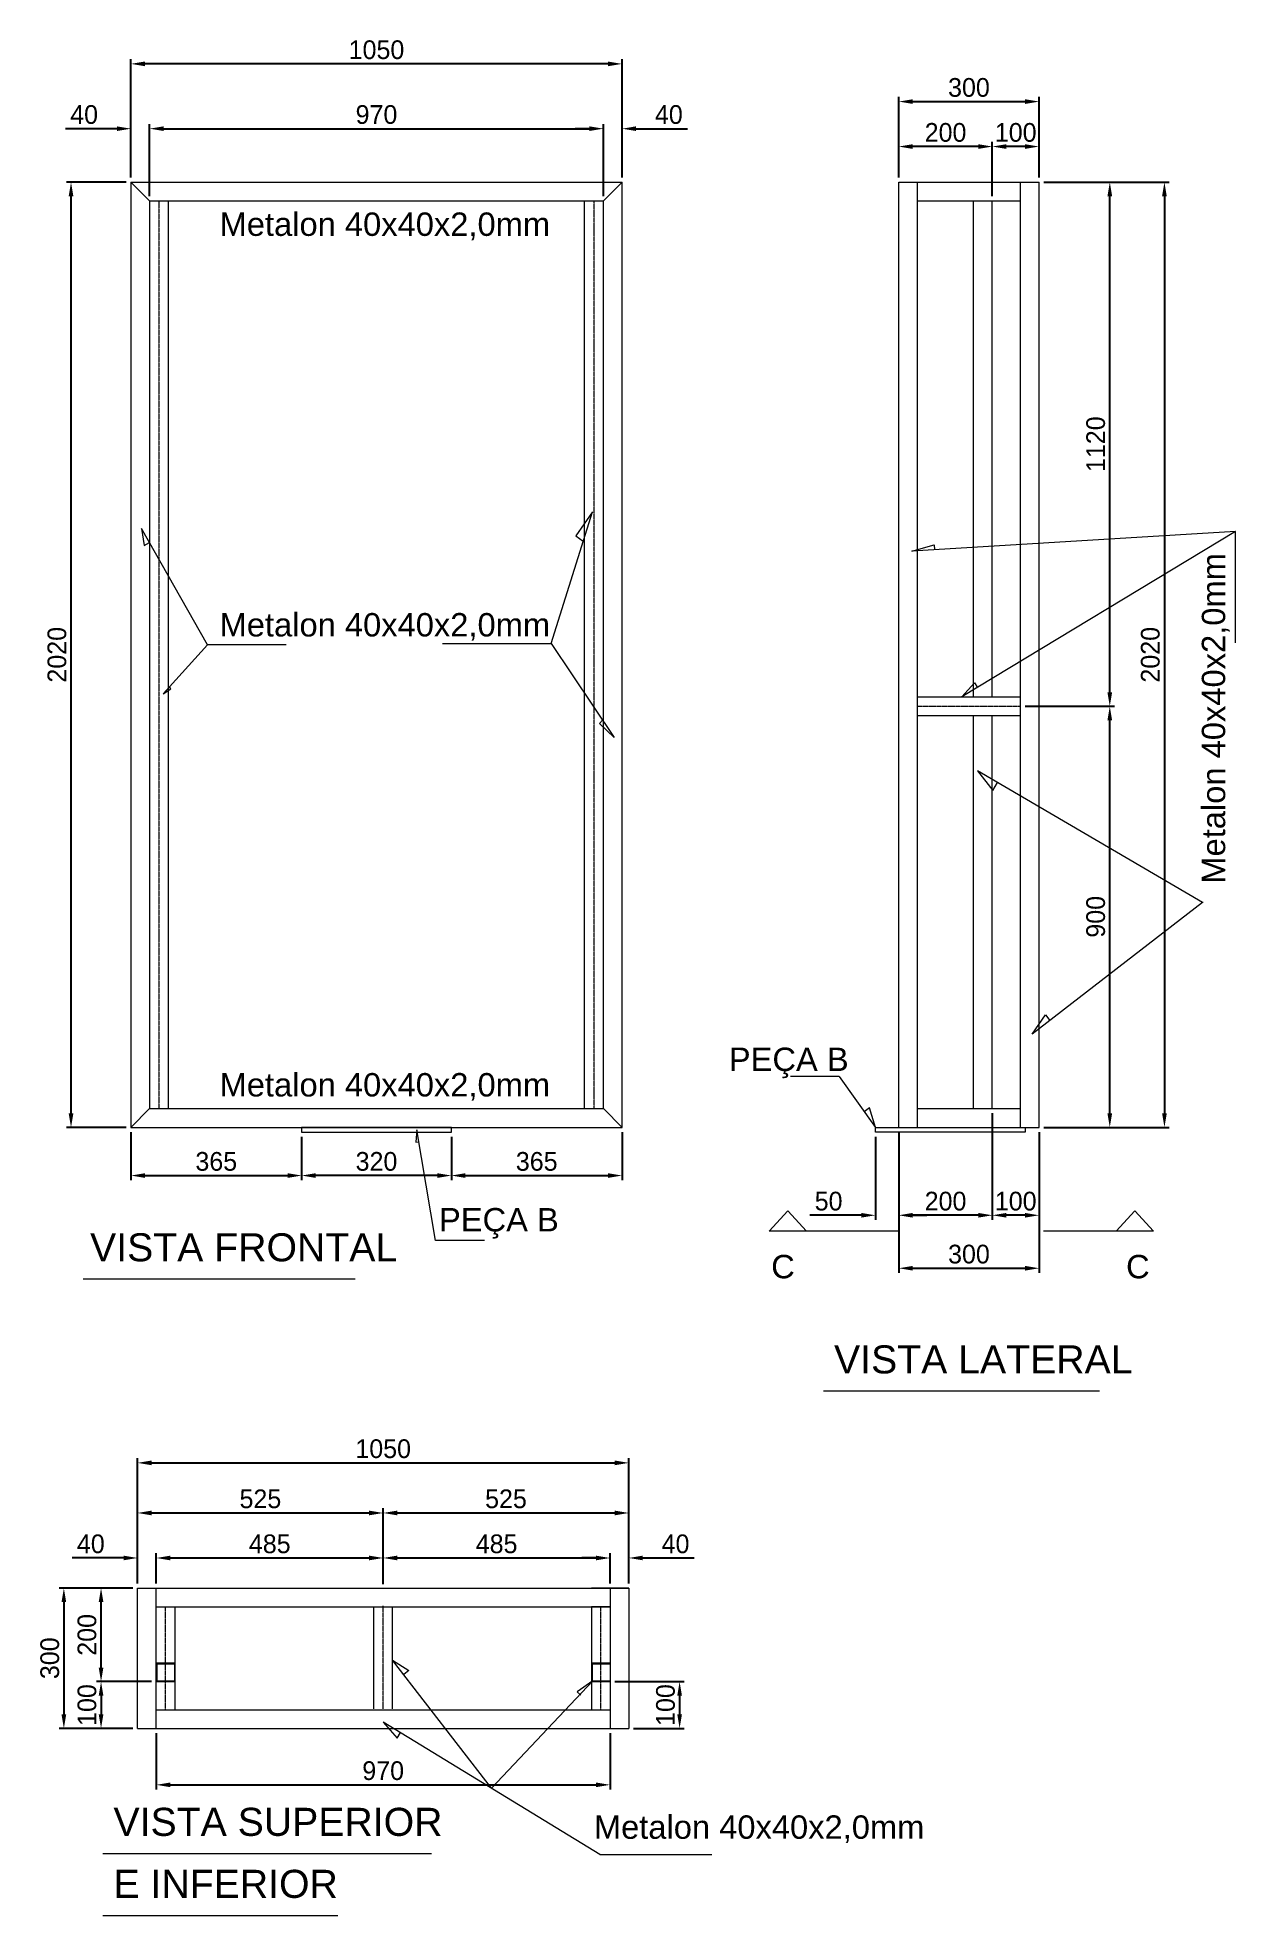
# Model space of a CAD drawing. Header units: millimetres. Extents: x 272452 to 288160, y -46054 to -34839.
# Drawn here: x 272452 to 275013, y -43357 to -39343 of the extents above; entities that cross this region are included whole.
import ezdxf

# ---------------------------------------------------------------- set-up
doc = ezdxf.new("R2010")
doc.units = ezdxf.units.MM
doc.header["$LTSCALE"] = 0.08
doc.linetypes.add('CENTER', pattern=[50.8, 31.75, -6.35, 6.35, -6.35])
for name, color, linetype, lineweight in [('03', 3, 'Continuous', 15), ('04', 4, 'Continuous', 5), ('CENT 1', 1, 'CENTER', 9), ('COTA', 1, 'Continuous', 9)]:
    doc.layers.add(name, color=color, linetype=linetype, lineweight=lineweight)
doc.styles.add('1-250', font='arial.ttf', dxfattribs={"height": 50})
doc.styles.add('1-500', font='arial.ttf', dxfattribs={"height": 100})
doc.dimstyles.new('ESC 20', dxfattribs={"dimscale": 20, "dimtxt": 2, "dimasz": 1.5, "dimexe": 0.5, "dimexo": 0.5, "dimgap": 0.5, "dimtad": 1, "dimdec": 0, "dimzin": 0, "dimdsep": 46, "dimtxsty": 'Standard', "dimcen": 1.5, "dimclrd": 1, "dimclre": 1, "dimclrt": 2, "dimadec": 0, "dimazin": 0, "dimtfac": 1, "dimtdec": 0, "dimtofl": 0, "dimtmove": 0, "dimatfit": 3, "dimfxl": 1, "dimtolj": 1, "dimtzin": 0, "dimarcsym": 0})

msp = doc.modelspace()

# ---------------------------------------------------------------- texts
at = {"layer": '04', "color": 4}
for s, height, style, p in [('Metalon 40x40x2,0mm', 50, '1-250', (272841.4, -39767.3)), ('Metalon 40x40x2,0mm', 50, '1-250', (272841.4, -40623.4)), ('PEÇA B', 50, '1-250', (273930, -41552.1)), ('Metalon 40x40x2,0mm', 50, '1-250', (272841.4, -41606.5)), ('PEÇA B', 50, '1-250', (273310.4, -41894.9)), ('VISTA FRONTAL', 60, '1-500', (272564.5, -41958.8)), ('C', 50, '1-250', (274020.6, -41995.1)), ('C', 50, '1-250', (274779.2, -41995.1)), ('VISTA LATERAL', 60, '1-500', (274154.9, -42198.4)), ('VISTA SUPERIOR', 60, '1-500', (272614.6, -43186.7)), ('Metalon 40x40x2,0mm', 50, '1-250', (273641.5, -43192.9)), ('E INFERIOR', 60, '1-500', (272614.6, -43319.2))]:
    msp.add_text(s, height=height, dxfattribs=dict(at, style=style)).set_placement(p)
at = {"layer": '04', "color": 4, "style": '1-250'}
msp.add_text('Metalon 40x40x2,0mm', height=50, rotation=90, dxfattribs=at).set_placement((274991.1, -41151.8))

# ---------------------------------------------------------------- blocks, each defined once
blk = doc.blocks.new('*D6')
at = {"layer": 'COTA', "color": 1, "lineweight": -2, "transparency": 16777216}
for p, q in [((274565.3, -40772.5), (274754.4, -40772.5)), ((274744.4, -41642.5), (274744.4, -40802.5)), ((274603.3, -41672.5), (274754.4, -41672.5))]:
    blk.add_line(p, q, dxfattribs=at)
at = {"layer": 'COTA', "color": 1, "transparency": 16777216}
for points in [[(274739.4, -40802.5), (274749.4, -40802.5), (274744.4, -40772.5)], [(274739.4, -41642.5), (274749.4, -41642.5), (274744.4, -41672.5)]]:
    blk.add_solid(points, dxfattribs=at)
at = {"layer": 'COTA', "color": 2, "transparency": 16777216, "insert": (274714.4, -41222.5), "char_height": 40, "attachment_point": 5, "rotation": 90}
blk.add_mtext('\\A1;900', dxfattribs=at)
blk = doc.blocks.new('*D104')
at = {"layer": 'COTA', "color": 1, "lineweight": -2, "transparency": 16777216}
for p, q in [((274603.3, -39652.5), (274754.4, -39652.5)), ((274744.4, -40742.5), (274744.4, -39682.5)), ((274563.3, -40772.5), (274754.4, -40772.5))]:
    blk.add_line(p, q, dxfattribs=at)
at = {"layer": 'COTA', "color": 1, "transparency": 16777216}
for points in [[(274739.4, -39682.5), (274749.4, -39682.5), (274744.4, -39652.5)], [(274739.4, -40742.5), (274749.4, -40742.5), (274744.4, -40772.5)]]:
    blk.add_solid(points, dxfattribs=at)
at = {"layer": 'COTA', "color": 2, "transparency": 16777216, "insert": (274714.4, -40212.5), "char_height": 40, "attachment_point": 5, "rotation": 90}
blk.add_mtext('\\A1;1120', dxfattribs=at)
blk = doc.blocks.new('*D7')
at = {"layer": 'COTA', "color": 1, "lineweight": -2, "transparency": 16777216}
for p, q in [((274603.3, -39652.5), (274871.2, -39652.5)), ((274861.2, -39682.5), (274861.2, -41642.5)), ((274603.3, -41672.5), (274871.2, -41672.5))]:
    blk.add_line(p, q, dxfattribs=at)
at = {"layer": 'COTA', "color": 1, "transparency": 16777216}
for points in [[(274856.2, -39682.5), (274866.2, -39682.5), (274861.2, -39652.5)], [(274856.2, -41642.5), (274866.2, -41642.5), (274861.2, -41672.5)]]:
    blk.add_solid(points, dxfattribs=at)
at = {"layer": 'COTA', "color": 2, "transparency": 16777216, "insert": (274831.2, -40662.5), "char_height": 40, "attachment_point": 5, "rotation": 90}
blk.add_mtext('\\A1;2020', dxfattribs=at)
blk = doc.blocks.new('*D105')
at = {"layer": 'COTA', "color": 1, "lineweight": -2, "transparency": 16777216}
for p, q in [((274293.3, -39642.5), (274293.3, -39470.3)), ((274323.3, -39480.3), (274563.3, -39480.3)), ((274593.3, -39642.5), (274593.3, -39470.3))]:
    blk.add_line(p, q, dxfattribs=at)
at = {"layer": 'COTA', "color": 1, "transparency": 16777216}
for points in [[(274323.3, -39475.3), (274323.3, -39485.3), (274293.3, -39480.3)], [(274563.3, -39475.3), (274563.3, -39485.3), (274593.3, -39480.3)]]:
    blk.add_solid(points, dxfattribs=at)
at = {"layer": 'COTA', "color": 2, "transparency": 16777216, "insert": (274443.3, -39450.3), "char_height": 40, "attachment_point": 5}
blk.add_mtext('\\A1;300', dxfattribs=at)
blk = doc.blocks.new('*D106')
at = {"layer": 'COTA', "color": 1, "lineweight": -2, "transparency": 16777216}
for p, q in [((272666.1, -42647.1), (272666.1, -42379.5)), ((273716.1, -42647.1), (273716.1, -42379.5)), ((272696.1, -42389.5), (273686.1, -42389.5))]:
    blk.add_line(p, q, dxfattribs=at)
at = {"layer": 'COTA', "color": 1, "transparency": 16777216}
for points in [[(272696.1, -42384.5), (272696.1, -42394.5), (272666.1, -42389.5)], [(273686.1, -42384.5), (273686.1, -42394.5), (273716.1, -42389.5)]]:
    blk.add_solid(points, dxfattribs=at)
at = {"layer": 'COTA', "color": 2, "transparency": 16777216, "insert": (273191.1, -42359.5), "char_height": 40, "attachment_point": 5}
blk.add_mtext('\\A1;1050', dxfattribs=at)
blk = doc.blocks.new('*D107')
at = {"layer": 'COTA', "color": 1, "lineweight": -2, "transparency": 16777216}
for p, q in [((272656.1, -42657.1), (272498.5, -42657.1)), ((272508.5, -42687.1), (272508.5, -42927.1)), ((272656.1, -42957.1), (272498.5, -42957.1))]:
    blk.add_line(p, q, dxfattribs=at)
at = {"layer": 'COTA', "color": 1, "transparency": 16777216}
for points in [[(272503.5, -42687.1), (272513.5, -42687.1), (272508.5, -42657.1)], [(272503.5, -42927.1), (272513.5, -42927.1), (272508.5, -42957.1)]]:
    blk.add_solid(points, dxfattribs=at)
at = {"layer": 'COTA', "color": 2, "transparency": 16777216, "insert": (272478.5, -42807.1), "char_height": 40, "attachment_point": 5, "rotation": 90}
blk.add_mtext('\\A1;300', dxfattribs=at)
blk = doc.blocks.new('*D108')
at = {"layer": 'COTA', "color": 1, "lineweight": -2, "transparency": 16777216}
for p, q in [((272666.1, -42647.1), (272666.1, -42486.6)), ((272696.1, -42496.6), (273161.1, -42496.6)), ((273191.1, -42647.1), (273191.1, -42486.6))]:
    blk.add_line(p, q, dxfattribs=at)
at = {"layer": 'COTA', "color": 1, "transparency": 16777216}
for points in [[(272696.1, -42491.6), (272696.1, -42501.6), (272666.1, -42496.6)], [(273161.1, -42491.6), (273161.1, -42501.6), (273191.1, -42496.6)]]:
    blk.add_solid(points, dxfattribs=at)
at = {"layer": 'COTA', "color": 2, "transparency": 16777216, "insert": (272928.6, -42466.6), "char_height": 40, "attachment_point": 5}
blk.add_mtext('\\A1;525', dxfattribs=at)
blk = doc.blocks.new('*D8')
at = {"layer": 'COTA', "color": 1, "lineweight": -2, "transparency": 16777216}
for p, q in [((273191.1, -42647.1), (273191.1, -42486.6)), ((273221.1, -42496.6), (273686.1, -42496.6)), ((273716.1, -42647.1), (273716.1, -42486.6))]:
    blk.add_line(p, q, dxfattribs=at)
at = {"layer": 'COTA', "color": 1, "transparency": 16777216}
for points in [[(273221.1, -42491.6), (273221.1, -42501.6), (273191.1, -42496.6)], [(273686.1, -42491.6), (273686.1, -42501.6), (273716.1, -42496.6)]]:
    blk.add_solid(points, dxfattribs=at)
at = {"layer": 'COTA', "color": 2, "transparency": 16777216, "insert": (273453.6, -42466.6), "char_height": 40, "attachment_point": 5}
blk.add_mtext('\\A1;525', dxfattribs=at)
blk = doc.blocks.new('*D9')
at = {"layer": 'COTA', "color": 1, "lineweight": -2, "transparency": 16777216}
for p, q in [((272636.1, -42592.8), (272526.1, -42592.8)), ((272666.1, -42647.1), (272666.1, -42582.8)), ((272706.1, -42647.1), (272706.1, -42582.8)), ((272736.1, -42592.8), (272766.1, -42592.8))]:
    blk.add_line(p, q, dxfattribs=at)
at = {"layer": 'COTA', "color": 1, "transparency": 16777216}
for points in [[(272636.1, -42587.8), (272636.1, -42597.8), (272666.1, -42592.8)], [(272736.1, -42587.8), (272736.1, -42597.8), (272706.1, -42592.8)]]:
    blk.add_solid(points, dxfattribs=at)
at = {"layer": 'COTA', "color": 2, "transparency": 16777216, "insert": (272566.1, -42562.8), "char_height": 40, "attachment_point": 5}
blk.add_mtext('\\A1;40', dxfattribs=at)
blk = doc.blocks.new('*D10')
at = {"layer": 'COTA', "color": 1, "lineweight": -2, "transparency": 16777216}
for p, q in [((272706.1, -42647.1), (272706.1, -42582.8)), ((272736.1, -42592.8), (273161.1, -42592.8)), ((273191.1, -42649.1), (273191.1, -42582.8))]:
    blk.add_line(p, q, dxfattribs=at)
at = {"layer": 'COTA', "color": 1, "transparency": 16777216}
for points in [[(272736.1, -42587.8), (272736.1, -42597.8), (272706.1, -42592.8)], [(273161.1, -42587.8), (273161.1, -42597.8), (273191.1, -42592.8)]]:
    blk.add_solid(points, dxfattribs=at)
at = {"layer": 'COTA', "color": 2, "transparency": 16777216, "insert": (272948.6, -42562.8), "char_height": 40, "attachment_point": 5}
blk.add_mtext('\\A1;485', dxfattribs=at)
blk = doc.blocks.new('*D109')
at = {"layer": 'COTA', "color": 1, "lineweight": -2, "transparency": 16777216}
for p, q in [((273191.1, -42647.1), (273191.1, -42582.8)), ((273221.1, -42592.8), (273646.1, -42592.8)), ((273676.1, -42647.1), (273676.1, -42582.8))]:
    blk.add_line(p, q, dxfattribs=at)
at = {"layer": 'COTA', "color": 1, "transparency": 16777216}
for points in [[(273221.1, -42587.8), (273221.1, -42597.8), (273191.1, -42592.8)], [(273646.1, -42587.8), (273646.1, -42597.8), (273676.1, -42592.8)]]:
    blk.add_solid(points, dxfattribs=at)
at = {"layer": 'COTA', "color": 2, "transparency": 16777216, "insert": (273433.6, -42562.8), "char_height": 40, "attachment_point": 5}
blk.add_mtext('\\A1;485', dxfattribs=at)
blk = doc.blocks.new('*D11')
at = {"layer": 'COTA', "color": 1, "lineweight": -2, "transparency": 16777216}
for p, q in [((273646.1, -42592.8), (273616.1, -42592.8)), ((273676.1, -42647.1), (273676.1, -42582.8)), ((273716.1, -42647.1), (273716.1, -42582.8)), ((273746.1, -42592.8), (273856.1, -42592.8))]:
    blk.add_line(p, q, dxfattribs=at)
at = {"layer": 'COTA', "color": 1, "transparency": 16777216}
for points in [[(273646.1, -42587.8), (273646.1, -42597.8), (273676.1, -42592.8)], [(273746.1, -42587.8), (273746.1, -42597.8), (273716.1, -42592.8)]]:
    blk.add_solid(points, dxfattribs=at)
at = {"layer": 'COTA', "color": 2, "transparency": 16777216, "insert": (273816.1, -42562.8), "char_height": 40, "attachment_point": 5}
blk.add_mtext('\\A1;40', dxfattribs=at)
blk = doc.blocks.new('*D110')
at = {"layer": 'COTA', "color": 1, "lineweight": -2, "transparency": 16777216}
for p, q in [((272651.8, -39642.5), (272651.8, -39389.7)), ((273671.8, -39399.7), (272681.8, -39399.7)), ((273701.8, -39642.5), (273701.8, -39389.7))]:
    blk.add_line(p, q, dxfattribs=at)
at = {"layer": 'COTA', "color": 1, "transparency": 16777216}
for points in [[(272681.8, -39394.7), (272681.8, -39404.7), (272651.8, -39399.7)], [(273671.8, -39394.7), (273671.8, -39404.7), (273701.8, -39399.7)]]:
    blk.add_solid(points, dxfattribs=at)
at = {"layer": 'COTA', "color": 2, "transparency": 16777216, "insert": (273176.8, -39369.7), "char_height": 40, "attachment_point": 5}
blk.add_mtext('\\A1;1050', dxfattribs=at)
blk = doc.blocks.new('*D111')
at = {"layer": 'COTA', "color": 1, "lineweight": -2, "transparency": 16777216}
for p, q in [((272641.8, -39652.5), (272513.8, -39652.5)), ((272523.8, -41642.5), (272523.8, -39682.5)), ((272641.8, -41672.5), (272513.8, -41672.5))]:
    blk.add_line(p, q, dxfattribs=at)
at = {"layer": 'COTA', "color": 1, "transparency": 16777216}
for points in [[(272518.8, -39682.5), (272528.8, -39682.5), (272523.8, -39652.5)], [(272518.8, -41642.5), (272528.8, -41642.5), (272523.8, -41672.5)]]:
    blk.add_solid(points, dxfattribs=at)
at = {"layer": 'COTA', "color": 2, "transparency": 16777216, "insert": (272493.8, -40662.5), "char_height": 40, "attachment_point": 5, "rotation": 90}
blk.add_mtext('\\A1;2020', dxfattribs=at)
blk = doc.blocks.new('*D112')
at = {"layer": 'COTA', "color": 1, "lineweight": -2, "transparency": 16777216}
for p, q in [((272651.8, -39642.5), (272651.8, -39528.2)), ((272691.8, -39682.5), (272691.8, -39528.2)), ((272621.8, -39538.2), (272511.8, -39538.2)), ((272721.8, -39538.2), (272751.8, -39538.2))]:
    blk.add_line(p, q, dxfattribs=at)
at = {"layer": 'COTA', "color": 1, "transparency": 16777216}
for points in [[(272621.8, -39533.2), (272621.8, -39543.2), (272651.8, -39538.2)], [(272721.8, -39533.2), (272721.8, -39543.2), (272691.8, -39538.2)]]:
    blk.add_solid(points, dxfattribs=at)
at = {"layer": 'COTA', "color": 2, "transparency": 16777216, "insert": (272551.8, -39508.2), "char_height": 40, "attachment_point": 5}
blk.add_mtext('\\A1;40', dxfattribs=at)
blk = doc.blocks.new('*D12')
at = {"layer": 'COTA', "color": 1, "lineweight": -2, "transparency": 16777216}
for p, q in [((272691.8, -39682.5), (272691.8, -39528.2)), ((273661.8, -39682.5), (273661.8, -39528.2)), ((272721.8, -39538.2), (273631.8, -39538.2))]:
    blk.add_line(p, q, dxfattribs=at)
at = {"layer": 'COTA', "color": 1, "transparency": 16777216}
for points in [[(272721.8, -39533.2), (272721.8, -39543.2), (272691.8, -39538.2)], [(273631.8, -39533.2), (273631.8, -39543.2), (273661.8, -39538.2)]]:
    blk.add_solid(points, dxfattribs=at)
at = {"layer": 'COTA', "color": 2, "transparency": 16777216, "insert": (273176.8, -39508.2), "char_height": 40, "attachment_point": 5}
blk.add_mtext('\\A1;970', dxfattribs=at)
blk = doc.blocks.new('*D113')
at = {"layer": 'COTA', "color": 1, "lineweight": -2, "transparency": 16777216}
for p, q in [((273661.8, -39642.5), (273661.8, -39528.2)), ((273701.8, -39642.5), (273701.8, -39528.2)), ((273631.8, -39538.2), (273601.8, -39538.2)), ((273731.8, -39538.2), (273841.8, -39538.2))]:
    blk.add_line(p, q, dxfattribs=at)
at = {"layer": 'COTA', "color": 1, "transparency": 16777216}
for points in [[(273631.8, -39533.2), (273631.8, -39543.2), (273661.8, -39538.2)], [(273731.8, -39533.2), (273731.8, -39543.2), (273701.8, -39538.2)]]:
    blk.add_solid(points, dxfattribs=at)
at = {"layer": 'COTA', "color": 2, "transparency": 16777216, "insert": (273801.8, -39508.2), "char_height": 40, "attachment_point": 5}
blk.add_mtext('\\A1;40', dxfattribs=at)
blk = doc.blocks.new('*D13')
at = {"layer": 'COTA', "color": 1, "lineweight": -2, "transparency": 16777216}
for p, q in [((272706.1, -42967.1), (272706.1, -43087.6)), ((273676.1, -42967.1), (273676.1, -43087.6)), ((272736.1, -43077.6), (273646.1, -43077.6))]:
    blk.add_line(p, q, dxfattribs=at)
at = {"layer": 'COTA', "color": 1, "transparency": 16777216}
for points in [[(272736.1, -43072.6), (272736.1, -43082.6), (272706.1, -43077.6)], [(273646.1, -43072.6), (273646.1, -43082.6), (273676.1, -43077.6)]]:
    blk.add_solid(points, dxfattribs=at)
at = {"layer": 'COTA', "color": 2, "transparency": 16777216, "insert": (273191.1, -43047.6), "char_height": 40, "attachment_point": 5}
blk.add_mtext('\\A1;970', dxfattribs=at)
blk = doc.blocks.new('*D14')
at = {"layer": 'COTA', "color": 1, "lineweight": -2, "transparency": 16777216}
for p, q in [((274493.3, -41642.5), (274493.3, -41870.4)), ((274593.3, -41682.5), (274593.3, -41870.4)), ((274563.3, -41860.4), (274523.3, -41860.4))]:
    blk.add_line(p, q, dxfattribs=at)
at = {"layer": 'COTA', "color": 1, "transparency": 16777216}
for points in [[(274523.3, -41855.4), (274523.3, -41865.4), (274493.3, -41860.4)], [(274563.3, -41855.4), (274563.3, -41865.4), (274593.3, -41860.4)]]:
    blk.add_solid(points, dxfattribs=at)
at = {"layer": 'COTA', "color": 2, "transparency": 16777216, "insert": (274543.3, -41830.4), "char_height": 40, "attachment_point": 5}
blk.add_mtext('\\A1;100', dxfattribs=at)
blk = doc.blocks.new('*D114')
at = {"layer": 'COTA', "color": 1, "lineweight": -2, "transparency": 16777216}
for p, q in [((272696.1, -42857.1), (272578, -42857.1)), ((272588, -42887.1), (272588, -42927.1)), ((272656.1, -42957.1), (272578, -42957.1))]:
    blk.add_line(p, q, dxfattribs=at)
at = {"layer": 'COTA', "color": 1, "transparency": 16777216}
for points in [[(272583, -42887.1), (272593, -42887.1), (272588, -42857.1)], [(272583, -42927.1), (272593, -42927.1), (272588, -42957.1)]]:
    blk.add_solid(points, dxfattribs=at)
at = {"layer": 'COTA', "color": 2, "transparency": 16777216, "insert": (272558, -42907.1), "char_height": 40, "attachment_point": 5, "rotation": 90}
blk.add_mtext('\\A1;100', dxfattribs=at)
blk = doc.blocks.new('*D115')
at = {"layer": 'COTA', "color": 1, "lineweight": -2, "transparency": 16777216}
for p, q in [((273686.1, -42857.1), (273834.8, -42857.1)), ((273824.8, -42887.1), (273824.8, -42927.1)), ((273726.1, -42957.1), (273834.8, -42957.1))]:
    blk.add_line(p, q, dxfattribs=at)
at = {"layer": 'COTA', "color": 1, "transparency": 16777216}
for points in [[(273819.8, -42887.1), (273829.8, -42887.1), (273824.8, -42857.1)], [(273819.8, -42927.1), (273829.8, -42927.1), (273824.8, -42957.1)]]:
    blk.add_solid(points, dxfattribs=at)
at = {"layer": 'COTA', "color": 2, "transparency": 16777216, "insert": (273794.8, -42907.1), "char_height": 40, "attachment_point": 5, "rotation": 90}
blk.add_mtext('\\A1;100', dxfattribs=at)
blk = doc.blocks.new('*D81')
at = {"layer": 'COTA', "color": 1, "lineweight": -2, "transparency": 16777216}
for p, q in [((274493.3, -39682.5), (274493.3, -39566.4)), ((274593.3, -39642.5), (274593.3, -39566.4)), ((274563.3, -39576.4), (274523.3, -39576.4))]:
    blk.add_line(p, q, dxfattribs=at)
at = {"layer": 'COTA', "color": 1, "transparency": 16777216}
for points in [[(274523.3, -39571.4), (274523.3, -39581.4), (274493.3, -39576.4)], [(274563.3, -39571.4), (274563.3, -39581.4), (274593.3, -39576.4)]]:
    blk.add_solid(points, dxfattribs=at)
at = {"layer": 'COTA', "color": 2, "transparency": 16777216, "insert": (274543.3, -39546.4), "char_height": 40, "attachment_point": 5}
blk.add_mtext('\\A1;100', dxfattribs=at)
blk = doc.blocks.new('*D82')
at = {"layer": 'COTA', "color": 1, "lineweight": -2, "transparency": 16777216}
for p, q in [((274293.3, -39642.5), (274293.3, -39566.4)), ((274493.3, -39682.5), (274493.3, -39566.4)), ((274463.3, -39576.4), (274323.3, -39576.4))]:
    blk.add_line(p, q, dxfattribs=at)
at = {"layer": 'COTA', "color": 1, "transparency": 16777216}
for points in [[(274323.3, -39571.4), (274323.3, -39581.4), (274293.3, -39576.4)], [(274463.3, -39571.4), (274463.3, -39581.4), (274493.3, -39576.4)]]:
    blk.add_solid(points, dxfattribs=at)
at = {"layer": 'COTA', "color": 2, "transparency": 16777216, "insert": (274393.3, -39546.4), "char_height": 40, "attachment_point": 5}
blk.add_mtext('\\A1;200', dxfattribs=at)
blk = doc.blocks.new('*D83')
at = {"layer": 'COTA', "color": 1, "lineweight": -2, "transparency": 16777216}
for p, q in [((274493.3, -41642.5), (274493.3, -41870.4)), ((274293.3, -41682.5), (274293.3, -41870.4)), ((274463.3, -41860.4), (274323.3, -41860.4))]:
    blk.add_line(p, q, dxfattribs=at)
at = {"layer": 'COTA', "color": 1, "transparency": 16777216}
for points in [[(274323.3, -41855.4), (274323.3, -41865.4), (274293.3, -41860.4)], [(274463.3, -41855.4), (274463.3, -41865.4), (274493.3, -41860.4)]]:
    blk.add_solid(points, dxfattribs=at)
at = {"layer": 'COTA', "color": 2, "transparency": 16777216, "insert": (274393.3, -41830.4), "char_height": 40, "attachment_point": 5}
blk.add_mtext('\\A1;200', dxfattribs=at)
blk = doc.blocks.new('*D2')
at = {"layer": 'COTA', "color": 1, "lineweight": -2, "transparency": 16777216}
for p, q in [((274293.3, -41682.5), (274293.3, -41983.6)), ((274593.3, -41682.5), (274593.3, -41983.6)), ((274323.3, -41973.6), (274563.3, -41973.6))]:
    blk.add_line(p, q, dxfattribs=at)
at = {"layer": 'COTA', "color": 1, "transparency": 16777216}
for points in [[(274323.3, -41968.6), (274323.3, -41978.6), (274293.3, -41973.6)], [(274563.3, -41968.6), (274563.3, -41978.6), (274593.3, -41973.6)]]:
    blk.add_solid(points, dxfattribs=at)
at = {"layer": 'COTA', "color": 2, "transparency": 16777216, "insert": (274443.3, -41943.6), "char_height": 40, "attachment_point": 5}
blk.add_mtext('\\A1;300', dxfattribs=at)
blk = doc.blocks.new('*D15')
at = {"layer": 'COTA', "color": 1, "lineweight": -2, "transparency": 16777216}
for p, q in [((272651.8, -41682.5), (272651.8, -41785.5)), ((273016.8, -41692.5), (273016.8, -41785.5)), ((272681.8, -41775.5), (272986.8, -41775.5))]:
    blk.add_line(p, q, dxfattribs=at)
at = {"layer": 'COTA', "color": 1, "transparency": 16777216}
for points in [[(272681.8, -41770.5), (272681.8, -41780.5), (272651.8, -41775.5)], [(272986.8, -41770.5), (272986.8, -41780.5), (273016.8, -41775.5)]]:
    blk.add_solid(points, dxfattribs=at)
at = {"layer": 'COTA', "color": 2, "transparency": 16777216, "insert": (272834.3, -41745.5), "char_height": 40, "attachment_point": 5}
blk.add_mtext('\\A1;365', dxfattribs=at)
blk = doc.blocks.new('*D16')
at = {"layer": 'COTA', "color": 1, "lineweight": -2, "transparency": 16777216}
for p, q in [((273016.8, -41692.5), (273016.8, -41785.5)), ((273336.8, -41692.5), (273336.8, -41785.5)), ((273306.8, -41775.5), (273046.8, -41775.5))]:
    blk.add_line(p, q, dxfattribs=at)
at = {"layer": 'COTA', "color": 1, "transparency": 16777216}
for points in [[(273046.8, -41770.5), (273046.8, -41780.5), (273016.8, -41775.5)], [(273306.8, -41770.5), (273306.8, -41780.5), (273336.8, -41775.5)]]:
    blk.add_solid(points, dxfattribs=at)
at = {"layer": 'COTA', "color": 2, "transparency": 16777216, "insert": (273176.8, -41745.5), "char_height": 40, "attachment_point": 5}
blk.add_mtext('\\A1;320', dxfattribs=at)
blk = doc.blocks.new('*D17')
at = {"layer": 'COTA', "color": 1, "lineweight": -2, "transparency": 16777216}
for p, q in [((273336.8, -41692.5), (273336.8, -41785.5)), ((273701.8, -41682.5), (273701.8, -41785.5)), ((273366.8, -41775.5), (273671.8, -41775.5))]:
    blk.add_line(p, q, dxfattribs=at)
at = {"layer": 'COTA', "color": 1, "transparency": 16777216}
for points in [[(273366.8, -41770.5), (273366.8, -41780.5), (273336.8, -41775.5)], [(273671.8, -41770.5), (273671.8, -41780.5), (273701.8, -41775.5)]]:
    blk.add_solid(points, dxfattribs=at)
at = {"layer": 'COTA', "color": 2, "transparency": 16777216, "insert": (273519.3, -41745.5), "char_height": 40, "attachment_point": 5}
blk.add_mtext('\\A1;365', dxfattribs=at)
blk = doc.blocks.new('*D122')
at = {"layer": 'COTA', "color": 1, "lineweight": -2, "transparency": 16777216}
for p, q in [((274243.3, -41692.5), (274243.3, -41870.4)), ((274293.3, -41692.5), (274293.3, -41870.4)), ((274213.3, -41860.4), (274103.3, -41860.4)), ((274323.3, -41860.4), (274353.3, -41860.4))]:
    blk.add_line(p, q, dxfattribs=at)
at = {"layer": 'COTA', "color": 1, "transparency": 16777216}
for points in [[(274213.3, -41855.4), (274213.3, -41865.4), (274243.3, -41860.4)], [(274323.3, -41855.4), (274323.3, -41865.4), (274293.3, -41860.4)]]:
    blk.add_solid(points, dxfattribs=at)
at = {"layer": 'COTA', "color": 2, "transparency": 16777216, "insert": (274143.3, -41830.4), "char_height": 40, "attachment_point": 5}
blk.add_mtext('\\A1;50', dxfattribs=at)
blk = doc.blocks.new('*D123')
at = {"layer": 'COTA', "color": 1, "lineweight": -2, "transparency": 16777216}
for p, q in [((272656.1, -42657.1), (272578, -42657.1)), ((272588, -42827.1), (272588, -42687.1)), ((272656.1, -42857.1), (272578, -42857.1))]:
    blk.add_line(p, q, dxfattribs=at)
at = {"layer": 'COTA', "color": 1, "transparency": 16777216}
for points in [[(272583, -42687.1), (272593, -42687.1), (272588, -42657.1)], [(272583, -42827.1), (272593, -42827.1), (272588, -42857.1)]]:
    blk.add_solid(points, dxfattribs=at)
at = {"layer": 'COTA', "color": 2, "transparency": 16777216, "insert": (272558, -42757.1), "char_height": 40, "attachment_point": 5, "rotation": 90}
blk.add_mtext('\\A1;200', dxfattribs=at)

# ---------------------------------------------------------------- dimensions: what is measured, and where the dimension line sits
at = {"layer": 'COTA'}
for base, p1, p2, picture, middle in [((272651.8, -39399.7), (273701.8, -39652.5), (272651.8, -39652.5), '*D110', (273176.8, -39369.7)), ((274593.3, -39480.3), (274293.3, -39652.5), (274593.3, -39652.5), '*D105', (274443.3, -39450.3)), ((272651.8, -39538.2), (272691.8, -39692.5), (272651.8, -39652.5), '*D112', (272551.8, -39508.2)), ((273661.8, -39538.2), (272691.8, -39692.5), (273661.8, -39692.5), '*D12', (273176.8, -39508.2)), ((273701.8, -39538.2), (273661.8, -39652.5), (273701.8, -39652.5), '*D113', (273801.8, -39508.2)), ((274293.3, -39576.4), (274493.3, -39692.5), (274293.3, -39652.5), '*D82', (274393.3, -39546.4)), ((274293.3, -41860.4), (274493.3, -41632.5), (274293.3, -41672.5), '*D83', (274393.3, -41830.4)), ((273016.8, -41775.5), (272651.8, -41672.5), (273016.8, -41682.5), '*D15', (272834.3, -41745.5)), ((273016.8, -41775.5), (273336.8, -41682.5), (273016.8, -41682.5), '*D16', (273176.8, -41745.5)), ((273701.8, -41775.5), (273336.8, -41682.5), (273701.8, -41672.5), '*D17', (273519.3, -41745.5)), ((274243.3, -41860.4), (274293.3, -41682.5), (274243.3, -41682.5), '*D122', (274143.3, -41830.4)), ((274593.3, -41973.6), (274293.3, -41672.5), (274593.3, -41672.5), '*D2', (274443.3, -41943.6)), ((273716.1, -42389.5), (272666.1, -42657.1), (273716.1, -42657.1), '*D106', (273191.1, -42359.5)), ((273191.1, -42496.6), (272666.1, -42657.1), (273191.1, -42657.1), '*D108', (272928.6, -42466.6)), ((273716.1, -42496.6), (273191.1, -42657.1), (273716.1, -42657.1), '*D8', (273453.6, -42466.6)), ((272666.1, -42592.8), (272706.1, -42657.1), (272666.1, -42657.1), '*D9', (272566.1, -42562.8)), ((273191.1, -42592.8), (272706.1, -42657.1), (273191.1, -42659.1), '*D10', (272948.6, -42562.8)), ((273676.1, -42592.8), (273191.1, -42657.1), (273676.1, -42657.1), '*D109', (273433.6, -42562.8)), ((273716.1, -42592.8), (273676.1, -42657.1), (273716.1, -42657.1), '*D11', (273816.1, -42562.8)), ((273676.1, -43077.6), (272706.1, -42957.1), (273676.1, -42957.1), '*D13', (273191.1, -43047.6))]:
    dim = msp.add_linear_dim(base=base, p1=p1, p2=p2, dimstyle='ESC 20', dxfattribs=at)
    dim.commit()
    dim.dimension.update_dxf_attribs({"geometry": picture, "text_midpoint": middle})
for base, p1, p2, picture, middle in [((274493.3, -39576.4), (274593.3, -39652.5), (274493.3, -39692.5), '*D81', (274543.3, -39576.4)), ((274493.3, -41860.4), (274593.3, -41672.5), (274493.3, -41632.5), '*D14', (274543.3, -41860.4))]:
    dim = msp.add_linear_dim(base=base, p1=p1, p2=p2, dimstyle='ESC 20', dxfattribs=at)
    dim.commit()
    dim.dimension.update_dxf_attribs({"geometry": picture, "text_midpoint": middle, "dimtype": 160})
for base, p1, p2, picture, middle in [((272523.8, -39652.5), (272651.8, -41672.5), (272651.8, -39652.5), '*D111', (272493.8, -40662.5)), ((274744.4, -39652.5), (274553.3, -40772.5), (274593.3, -39652.5), '*D104', (274714.4, -40212.5)), ((274861.2, -41672.5), (274593.3, -39652.5), (274593.3, -41672.5), '*D7', (274831.2, -40662.5)), ((274744.4, -40772.5), (274593.3, -41672.5), (274555.3, -40772.5), '*D6', (274714.4, -41222.5)), ((272508.5, -42957.1), (272666.1, -42657.1), (272666.1, -42957.1), '*D107', (272478.5, -42807.1)), ((272588, -42657.1), (272666.1, -42857.1), (272666.1, -42657.1), '*D123', (272558, -42757.1)), ((272588, -42957.1), (272706.1, -42857.1), (272666.1, -42957.1), '*D114', (272558, -42907.1)), ((273824.8, -42957.1), (273676.1, -42857.1), (273716.1, -42957.1), '*D115', (273794.8, -42907.1))]:
    dim = msp.add_linear_dim(base=base, p1=p1, p2=p2, angle=90, dimstyle='ESC 20', dxfattribs=at)
    dim.commit()
    dim.dimension.update_dxf_attribs({"geometry": picture, "text_midpoint": middle})

# ---------------------------------------------------------------- linework, layer by layer
at = {"layer": '03', "color": 3}
for p, q in [((272651.8, -39652.5), (273701.8, -39652.5)), ((272651.8, -39652.5), (272651.8, -41672.5)), ((272691.8, -39692.5), (272651.8, -39652.5)), ((273661.8, -39692.5), (273701.8, -39652.5)), ((273701.8, -41672.5), (273701.8, -39652.5)), ((274293.3, -41672.5), (274293.3, -39652.5)), ((274293.3, -39652.5), (274593.3, -39652.5)), ((274333.3, -41672.5), (274333.3, -39652.5)), ((274553.3, -41672.5), (274553.3, -39652.5)), ((274593.3, -41672.5), (274593.3, -39652.5)), ((272691.8, -39692.5), (273661.8, -39692.5)), ((272691.8, -39692.5), (272691.8, -41632.5)), ((272731.8, -39692.5), (272731.8, -41632.5)), ((273621.8, -41632.5), (273621.8, -39692.5)), ((273661.8, -41632.5), (273661.8, -39692.5)), ((274333.3, -39692.5), (274553.3, -39692.5)), ((274453.3, -40752.5), (274453.3, -39692.5)), ((274493.3, -40752.5), (274493.3, -39692.5)), ((274333.3, -40752.5), (274553.3, -40752.5)), ((274333.3, -40792.5), (274553.3, -40792.5)), ((274453.3, -41632.5), (274453.3, -40792.5)), ((274493.3, -41632.5), (274493.3, -40792.5)), ((272651.8, -41672.5), (272691.8, -41632.5)), ((272691.8, -41632.5), (273661.8, -41632.5)), ((273661.8, -41632.5), (273701.8, -41672.5)), ((274333.3, -41632.5), (274553.3, -41632.5)), ((272651.8, -41672.5), (273701.8, -41672.5)), ((273016.8, -41672.5), (273016.8, -41682.5)), ((273336.8, -41672.5), (273016.8, -41672.5)), ((273016.8, -41682.5), (273336.8, -41682.5)), ((273336.8, -41682.5), (273336.8, -41672.5)), ((274243.3, -41682.5), (274243.3, -41672.5)), ((274243.3, -41672.5), (274553.3, -41672.5)), ((274563.3, -41682.5), (274243.3, -41682.5)), ((274293.3, -41672.5), (274593.3, -41672.5)), ((274563.3, -41672.5), (274563.3, -41682.5)), ((272666.1, -42657.1), (273716.1, -42657.1)), ((272666.1, -42957.1), (272666.1, -42657.1)), ((272706.1, -42957.1), (272706.1, -42657.1)), ((272746.1, -42657.1), (273711.1, -42657.1)), ((273716.1, -42657.1), (273636.1, -42657.1)), ((273676.1, -42657.1), (273676.1, -42957.1)), ((273716.1, -42657.1), (273716.1, -42957.1)), ((272706.1, -42697.1), (273676.1, -42697.1)), ((272746.1, -42697.1), (273676.1, -42697.1)), ((272746.1, -42917.1), (272746.1, -42697.1)), ((273171.1, -42915.1), (273171.1, -42697.1)), ((273211.1, -42915.1), (273211.1, -42697.1)), ((273676.1, -42697.1), (273636.1, -42697.1)), ((273636.1, -42697.1), (273636.1, -42917.1)), ((272706.1, -42817.1), (272746.1, -42817.1)), ((272706.1, -42819.1), (272746.1, -42819.1)), ((272708.1, -42857.1), (272708.1, -42817.1)), ((272746, -42857.1), (272746, -42817.1)), ((273636.1, -42817.1), (273676.1, -42817.1)), ((273636.1, -42819.1), (273676.1, -42819.1)), ((273638.1, -42817.1), (273638.1, -42857.1)), ((273676, -42817.1), (273676, -42857.1)), ((272706.1, -42855.1), (272746.1, -42855.1)), ((272706.1, -42857.1), (272746.1, -42857.1)), ((273636.1, -42855.1), (273676.1, -42855.1)), ((273636.1, -42857.1), (273676.1, -42857.1)), ((272706.1, -42917.1), (273676.1, -42917.1)), ((272666.1, -42957.1), (273716.1, -42957.1))]:
    msp.add_line(p, q, dxfattribs=at)
at = {"layer": '04', "color": 4}
for p, q in [((273550.2, -40638.2), (273638.5, -40356.7)), ((273638.5, -40356.7), (273602.8, -40408.4)), ((272815.7, -40641.3), (272674.1, -40392.5)), ((272674.1, -40392.5), (272680.3, -40429.2)), ((273602.8, -40408.4), (273618.8, -40419.5)), ((275013, -40399.1), (274321, -40441)), ((275013, -40399.1), (274428.3, -40752.5)), ((275013, -40637.2), (275013, -40399.1)), ((272680.3, -40429.2), (272691.4, -40422.9)), ((274321, -40441), (274369, -40427.8)), ((274369, -40427.8), (274369.7, -40438)), ((272815.7, -40641.3), (272721.1, -40746.2)), ((272983.9, -40641.3), (272815.7, -40641.3)), ((273317.7, -40638.2), (273550.2, -40638.2)), ((273550.2, -40638.2), (273684.8, -40839.6)), ((272737.3, -40735.3), (272734.5, -40731.2)), ((274428.3, -40752.5), (274455.1, -40722.2)), ((274455.1, -40722.2), (274461.4, -40732.5)), ((272721.1, -40746.2), (272737.3, -40735.3)), ((273653.4, -40809.2), (273659.9, -40802.4)), ((273684.8, -40839.6), (273653.4, -40809.2)), ((274942.8, -41191.9), (274461.9, -40910.6)), ((274461.9, -40910.6), (274494.6, -40952.9)), ((274494.6, -40952.9), (274504.7, -40935.8)), ((274942.8, -41191.9), (274578.4, -41473)), ((274943.7, -41191.9), (274942.8, -41191.9)), ((274578.4, -41473), (274607.2, -41432.1)), ((274607.2, -41432.1), (274616.2, -41443.8)), ((274166.2, -41564), (274061.6, -41564)), ((274166.2, -41564), (274243.3, -41672.5)), ((274230.9, -41630.9), (274219.5, -41639)), ((274243.3, -41672.5), (274230.9, -41630.9)), ((273262.8, -41678), (273261.1, -41704.2)), ((273303.1, -41914.6), (273262.8, -41678)), ((273261.1, -41704.2), (273267.1, -41703.2)), ((274056, -41851.1), (274016, -41894.6)), ((274056, -41851.1), (274016, -41894.6)), ((274096, -41894.6), (274056, -41851.1)), ((274096, -41894.6), (274056, -41851.1)), ((274758.2, -41894.6), (274798.2, -41851.1)), ((274758.2, -41894.6), (274798.2, -41851.1)), ((274798.2, -41851.1), (274838.2, -41894.6)), ((274798.2, -41851.1), (274838.2, -41894.6)), ((274292.3, -41894.6), (274016, -41894.6)), ((274838.2, -41894.6), (274602.4, -41894.6)), ((273407.6, -41914.6), (273303.1, -41914.6)), ((272550.1, -41996.3), (273131, -41996.3)), ((274132.5, -42235.9), (274722.1, -42235.9)), ((273422.8, -43084.9), (273211.1, -42811.1)), ((273211.1, -42811.1), (273246.1, -42833.3)), ((273246.1, -42833.3), (273234.9, -42841.9)), ((273422.8, -43084.9), (273639.3, -42855.1)), ((273639.3, -42855.4), (273605.6, -42878.9)), ((273605.6, -42878.9), (273613.9, -42885.8)), ((273654.6, -43226.3), (273191.1, -42943.5)), ((273191.1, -42943.5), (273220.9, -42977.9)), ((273220.9, -42977.9), (273228.1, -42966)), ((272592.1, -43224.2), (273294.6, -43224.2)), ((273654.6, -43226.3), (273893.7, -43226.3)), ((272592.1, -43356.7), (273093.9, -43356.7))]:
    msp.add_line(p, q, dxfattribs=at)
for points in [[(273638.5, -40356.7), (273602.8, -40408.4), (273618.8, -40419.5), (273638.5, -40356.7)], [(272691.4, -40422.9), (272674.1, -40392.5), (272680.3, -40429.2), (272691.4, -40422.9)], [(274369.7, -40438), (274369, -40427.8), (274321, -40441), (274369.7, -40438)], [(272734.5, -40731.2), (272737.3, -40735.3), (272721.1, -40746.2), (272734.5, -40731.2)], [(274428.3, -40752.5), (274455.1, -40722.2), (274461.4, -40732.5), (274428.3, -40752.5)], [(273684.8, -40839.6), (273659.9, -40802.4), (273653.4, -40809.2), (273684.8, -40839.6)], [(274504.7, -40935.8), (274461.9, -40910.6), (274494.6, -40952.9), (274504.7, -40935.8)], [(274616.2, -41443.8), (274607.2, -41432.1), (274578.4, -41473), (274616.2, -41443.8)], [(274243.3, -41672.5), (274230.9, -41630.9), (274219.5, -41639), (274243.3, -41672.5)], [(273267.1, -41703.2), (273262.8, -41678), (273261.1, -41704.2), (273267.1, -41703.2)], [(274016, -41894.6), (274056, -41851.1), (274096, -41894.6), (274016, -41894.6)], [(274016, -41894.6), (274056, -41851.1), (274096, -41894.6), (274016, -41894.6)], [(274838.2, -41894.6), (274798.2, -41851.1), (274758.2, -41894.6), (274838.2, -41894.6)], [(274838.2, -41894.6), (274798.2, -41851.1), (274758.2, -41894.6), (274838.2, -41894.6)], [(273211.1, -42811.1), (273246.1, -42833.3), (273234.9, -42841.9), (273211.1, -42811.1)], [(273639.3, -42855.4), (273613.9, -42885.8), (273605.6, -42878.9), (273639.3, -42855.4)], [(273191.1, -42943.5), (273228.1, -42966), (273220.9, -42977.9), (273191.1, -42943.5)]]:
    msp.add_solid(points, dxfattribs=at)
at = {"layer": 'CENT 1', "color": 1}
for p, q in [((272711.8, -39692.5), (272711.8, -41632.5)), ((273641.8, -41632.5), (273641.8, -39692.5)), ((274333.3, -40772.5), (274553.3, -40772.5)), ((272726.1, -42917.1), (272726.1, -42697.1)), ((273191.1, -42915.1), (273191.1, -42695.1)), ((273656.1, -42917.1), (273656.1, -42697.1))]:
    msp.add_line(p, q, dxfattribs=at)

msp.set_redraw_order([(e.dxf.handle, doc.entitydb.next_handle()) for e in msp.query("TEXT MTEXT ATTDEF DIMENSION ARC_DIMENSION")])  # texts and dimensions are drawn at this point

doc.saveas('drawing.dxf')
